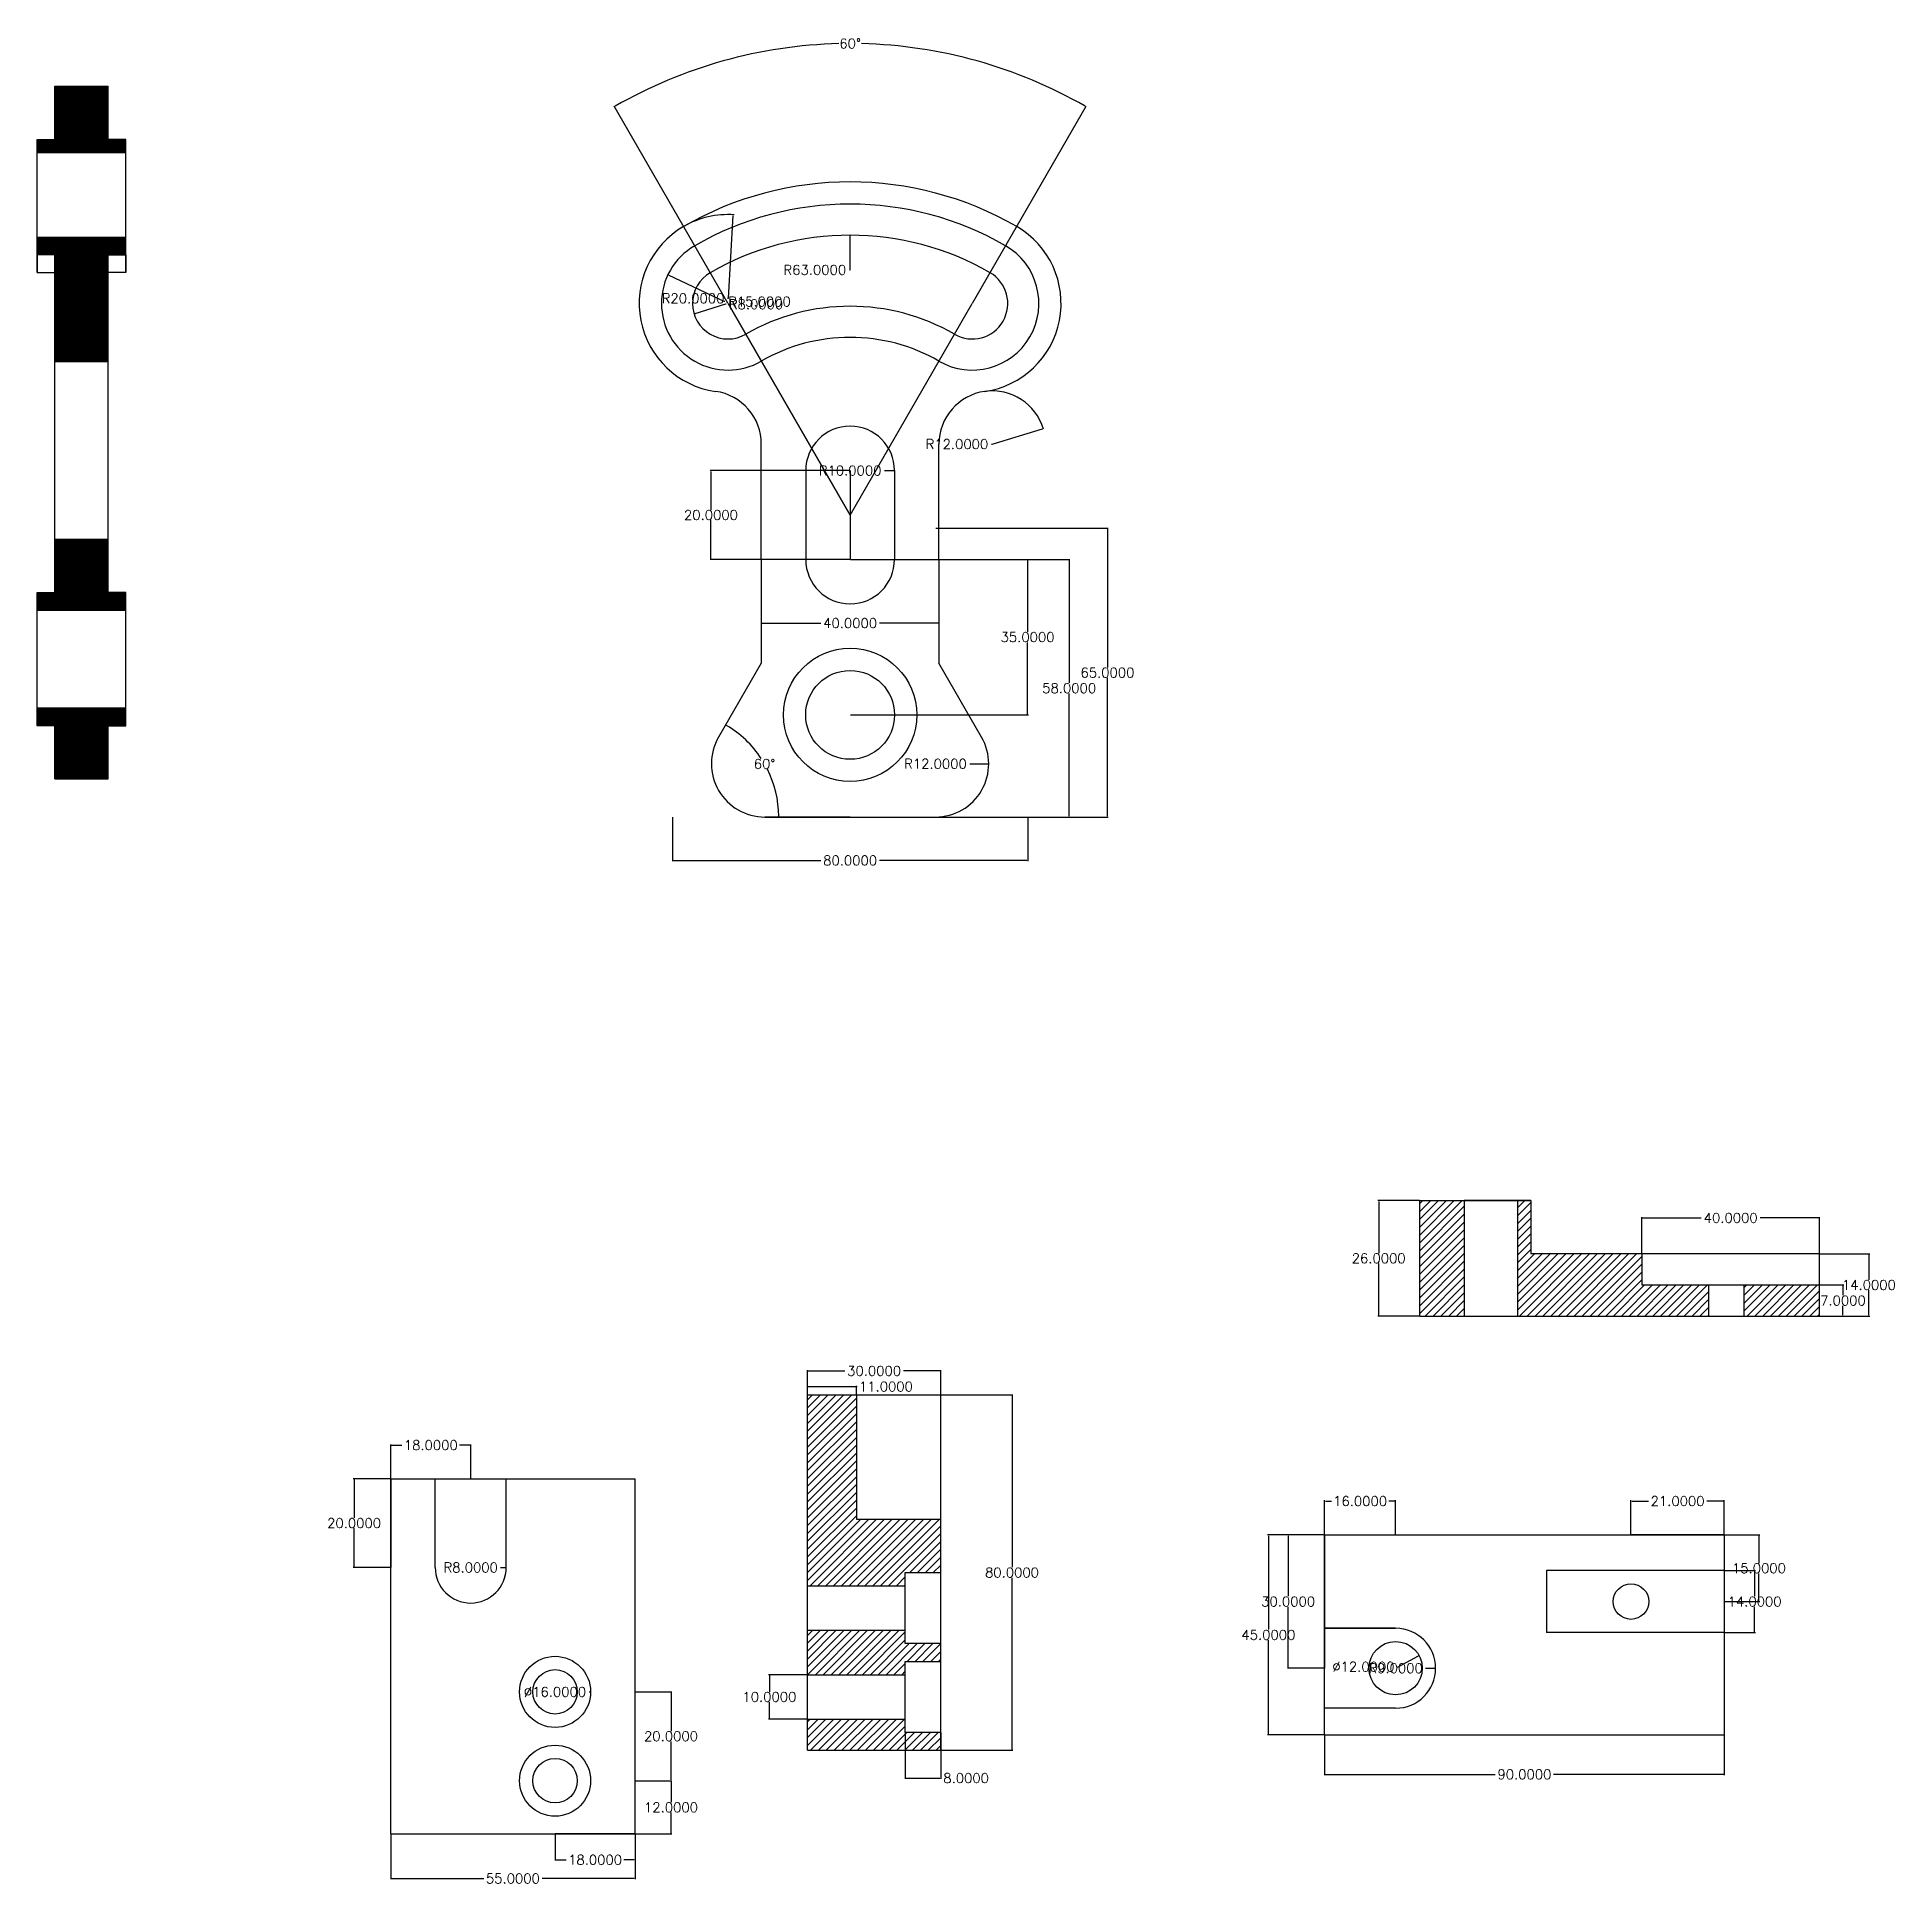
# Model space of a CAD drawing. Header units: inches. Extents: x -9 to 1915, y 3 to 640.
# Drawn here: x 467.1 to 885.4, y 223.8 to 639.8 of the extents above; entities that cross this region are included whole.
import ezdxf

# ---------------------------------------------------------------- set-up
doc = ezdxf.new("R2010")
doc.units = ezdxf.units.IN
doc.header["$MEASUREMENT"] = 0
doc.styles.get("Standard").update_dxf_attribs({"font": 'romant.shx'})
doc.dimstyles.get("Standard").update_dxf_attribs({"dimtxt": 2.18, "dimasz": 0.18, "dimexe": 0.18, "dimexo": 0.062, "dimgap": 0.09, "dimtad": 0, "dimtih": 1, "dimtoh": 1, "dimdec": 4, "dimzin": 0, "dimdsep": 46, "dimtxsty": 'Standard', "dimcen": 0.09, "dimadec": 0, "dimazin": 0, "dimtfac": 1, "dimtdec": 4, "dimtofl": 0, "dimtmove": 0, "dimatfit": 3, "dimfxl": 1, "dimtolj": 1, "dimtzin": 0, "dimlwd": 25, "dimarcsym": 0})

msp = doc.modelspace()

# ---------------------------------------------------------------- blocks, each defined once
blk = doc.blocks.new('*D1')
at = {"color": 0, "lineweight": -2, "transparency": 16777216}
for p, q in [((640.53, 334.14), (640.53, 339.65)), ((670.53, 334.14), (670.53, 339.65))]:
    blk.add_line(p, q, dxfattribs=at)
at = {"color": 0, "lineweight": 25, "transparency": 16777216}
for p, q in [((640.71, 339.47), (648.96, 339.47)), ((670.35, 339.47), (662.11, 339.47))]:
    blk.add_line(p, q, dxfattribs=at)
at = {"color": 0, "transparency": 16777216}
for points in [[(640.71, 339.5), (640.71, 339.44), (640.53, 339.47)], [(670.35, 339.5), (670.35, 339.44), (670.53, 339.47)]]:
    blk.add_solid(points, dxfattribs=at)
at = {"layer": 'Defpoints', "color": 0, "transparency": 16777216}
for p in [(670.53, 339.47), (640.53, 334.07), (670.53, 334.07)]:
    blk.add_point(p, dxfattribs=at)
at = {"color": 0, "transparency": 16777216, "insert": (655.53, 339.47), "char_height": 2.18, "attachment_point": 5}
blk.add_mtext('\\A1;30.0000', dxfattribs=at)
blk = doc.blocks.new('*D2')
at = {"color": 0, "lineweight": -2, "transparency": 16777216}
for p, q in [((640.53, 334.14), (640.53, 336.12)), ((651.53, 334.14), (651.53, 336.12))]:
    blk.add_line(p, q, dxfattribs=at)
at = {"color": 0, "lineweight": 25, "transparency": 16777216}
for p, q in [((640.71, 335.94), (651.35, 335.94)), ((651.53, 335.94), (651.71, 335.94))]:
    blk.add_line(p, q, dxfattribs=at)
at = {"color": 0, "transparency": 16777216}
for points in [[(640.71, 335.97), (640.71, 335.91), (640.53, 335.94)], [(651.35, 335.97), (651.35, 335.91), (651.53, 335.94)]]:
    blk.add_solid(points, dxfattribs=at)
at = {"layer": 'Defpoints', "color": 0, "transparency": 16777216}
for p in [(651.53, 335.94), (640.53, 334.07), (651.53, 334.07)]:
    blk.add_point(p, dxfattribs=at)
at = {"color": 0, "transparency": 16777216, "insert": (658.19, 335.94), "char_height": 2.18, "attachment_point": 5}
blk.add_mtext('\\A1;11.0000', dxfattribs=at)
blk = doc.blocks.new('*D3')
at = {"color": 0, "lineweight": -2, "transparency": 16777216}
for p, q in [((662.53, 258.01), (662.53, 247.61)), ((670.53, 258.01), (670.53, 247.61))]:
    blk.add_line(p, q, dxfattribs=at)
at = {"color": 0, "lineweight": 25, "transparency": 16777216}
for p, q in [((662.71, 247.79), (670.35, 247.79)), ((670.53, 247.79), (670.71, 247.79))]:
    blk.add_line(p, q, dxfattribs=at)
at = {"color": 0, "transparency": 16777216}
for points in [[(662.71, 247.82), (662.71, 247.76), (662.53, 247.79)], [(670.35, 247.82), (670.35, 247.76), (670.53, 247.79)]]:
    blk.add_solid(points, dxfattribs=at)
at = {"layer": 'Defpoints', "color": 0, "transparency": 16777216}
for p in [(662.53, 258.07), (670.53, 258.07), (670.53, 247.79)]:
    blk.add_point(p, dxfattribs=at)
at = {"color": 0, "transparency": 16777216, "insert": (676.25, 247.79), "char_height": 2.18, "attachment_point": 5}
blk.add_mtext('\\A1;8.0000', dxfattribs=at)
blk = doc.blocks.new('*D4')
at = {"color": 0, "lineweight": -2, "transparency": 16777216}
for p, q in [((640.47, 271.07), (631.76, 271.07)), ((640.47, 261.07), (631.76, 261.07))]:
    blk.add_line(p, q, dxfattribs=at)
at = {"color": 0, "lineweight": 25, "transparency": 16777216}
for p, q in [((631.94, 270.89), (631.94, 267.25)), ((631.94, 261.25), (631.94, 264.89))]:
    blk.add_line(p, q, dxfattribs=at)
at = {"color": 0, "transparency": 16777216}
for points in [[(631.91, 270.89), (631.97, 270.89), (631.94, 271.07)], [(631.91, 261.25), (631.97, 261.25), (631.94, 261.07)]]:
    blk.add_solid(points, dxfattribs=at)
at = {"layer": 'Defpoints', "color": 0, "transparency": 16777216}
for p in [(640.53, 271.07), (631.94, 261.07), (640.53, 261.07)]:
    blk.add_point(p, dxfattribs=at)
at = {"color": 0, "transparency": 16777216, "insert": (631.94, 266.07), "char_height": 2.18, "attachment_point": 5}
blk.add_mtext('\\A1;10.0000', dxfattribs=at)
blk = doc.blocks.new('*D5')
at = {"color": 0, "lineweight": -2, "transparency": 16777216}
for p, q in [((670.6, 334.07), (686.76, 334.07)), ((670.6, 254.07), (686.76, 254.07))]:
    blk.add_line(p, q, dxfattribs=at)
at = {"color": 0, "lineweight": 25, "transparency": 16777216}
for p, q in [((686.58, 333.89), (686.58, 295.25)), ((686.58, 254.25), (686.58, 292.89))]:
    blk.add_line(p, q, dxfattribs=at)
at = {"color": 0, "transparency": 16777216}
for points in [[(686.55, 333.89), (686.61, 333.89), (686.58, 334.07)], [(686.55, 254.25), (686.61, 254.25), (686.58, 254.07)]]:
    blk.add_solid(points, dxfattribs=at)
at = {"layer": 'Defpoints', "color": 0, "transparency": 16777216}
for p in [(670.53, 334.07), (670.53, 254.07), (686.58, 254.07)]:
    blk.add_point(p, dxfattribs=at)
at = {"color": 0, "transparency": 16777216, "insert": (686.58, 294.07), "char_height": 2.18, "attachment_point": 5}
blk.add_mtext('\\A1;80.0000', dxfattribs=at)
blk = doc.blocks.new('*D6')
at = {"color": 0, "lineweight": -2, "transparency": 16777216}
for p, q in [((546.69, 315.27), (546.69, 322.94)), ((564.69, 315.27), (564.69, 322.94))]:
    blk.add_line(p, q, dxfattribs=at)
at = {"color": 0, "lineweight": 25, "transparency": 16777216}
for p, q in [((546.87, 322.76), (549.21, 322.76)), ((564.51, 322.76), (562.16, 322.76))]:
    blk.add_line(p, q, dxfattribs=at)
at = {"color": 0, "transparency": 16777216}
for points in [[(546.87, 322.79), (546.87, 322.73), (546.69, 322.76)], [(564.51, 322.79), (564.51, 322.73), (564.69, 322.76)]]:
    blk.add_solid(points, dxfattribs=at)
at = {"layer": 'Defpoints', "color": 0, "transparency": 16777216}
for p in [(564.69, 322.76), (546.69, 315.21), (564.69, 315.21)]:
    blk.add_point(p, dxfattribs=at)
at = {"color": 0, "transparency": 16777216, "insert": (555.69, 322.76), "char_height": 2.18, "attachment_point": 5}
blk.add_mtext('\\A1;18.0000', dxfattribs=at)
blk = doc.blocks.new('*D7')
at = {"color": 0, "lineweight": -2, "transparency": 16777216}
for p, q in [((546.62, 315.21), (538.24, 315.21)), ((546.62, 295.21), (538.24, 295.21))]:
    blk.add_line(p, q, dxfattribs=at)
at = {"color": 0, "lineweight": 25, "transparency": 16777216}
for p, q in [((538.42, 315.03), (538.42, 306.39)), ((538.42, 295.39), (538.42, 304.03))]:
    blk.add_line(p, q, dxfattribs=at)
at = {"color": 0, "transparency": 16777216}
for points in [[(538.39, 315.03), (538.45, 315.03), (538.42, 315.21)], [(538.39, 295.39), (538.45, 295.39), (538.42, 295.21)]]:
    blk.add_solid(points, dxfattribs=at)
at = {"layer": 'Defpoints', "color": 0, "transparency": 16777216}
for p in [(538.42, 315.21), (546.69, 315.21), (546.69, 295.21)]:
    blk.add_point(p, dxfattribs=at)
at = {"color": 0, "transparency": 16777216, "insert": (538.42, 305.21), "char_height": 2.18, "attachment_point": 5}
blk.add_mtext('\\A1;20.0000', dxfattribs=at)
blk = doc.blocks.new('*D8')
at = {"color": 0, "lineweight": -2, "transparency": 16777216}
for p, q in [((546.69, 235.15), (546.69, 225.01)), ((601.69, 235.15), (601.69, 225.01))]:
    blk.add_line(p, q, dxfattribs=at)
at = {"color": 0, "lineweight": 25, "transparency": 16777216}
for p, q in [((546.87, 225.19), (567.61, 225.19)), ((601.51, 225.19), (580.76, 225.19))]:
    blk.add_line(p, q, dxfattribs=at)
at = {"color": 0, "transparency": 16777216}
for points in [[(546.87, 225.22), (546.87, 225.16), (546.69, 225.19)], [(601.51, 225.22), (601.51, 225.16), (601.69, 225.19)]]:
    blk.add_solid(points, dxfattribs=at)
at = {"layer": 'Defpoints', "color": 0, "transparency": 16777216}
for p in [(546.69, 235.21), (601.69, 235.21), (601.69, 225.19)]:
    blk.add_point(p, dxfattribs=at)
at = {"color": 0, "transparency": 16777216, "insert": (574.19, 225.19), "char_height": 2.18, "attachment_point": 5}
blk.add_mtext('\\A1;55.0000', dxfattribs=at)
blk = doc.blocks.new('*D9')
at = {"color": 0, "lineweight": -2, "transparency": 16777216}
for p, q in [((601.75, 247.21), (609.97, 247.21)), ((601.75, 235.21), (609.97, 235.21))]:
    blk.add_line(p, q, dxfattribs=at)
at = {"color": 0, "lineweight": 25, "transparency": 16777216}
for p, q in [((609.79, 247.03), (609.79, 242.39)), ((609.79, 235.39), (609.79, 240.03))]:
    blk.add_line(p, q, dxfattribs=at)
at = {"color": 0, "transparency": 16777216}
for points in [[(609.76, 247.03), (609.82, 247.03), (609.79, 247.21)], [(609.76, 235.39), (609.82, 235.39), (609.79, 235.21)]]:
    blk.add_solid(points, dxfattribs=at)
at = {"layer": 'Defpoints', "color": 0, "transparency": 16777216}
for p in [(601.69, 247.21), (609.79, 247.21), (601.69, 235.21)]:
    blk.add_point(p, dxfattribs=at)
at = {"color": 0, "transparency": 16777216, "insert": (609.79, 241.21), "char_height": 2.18, "attachment_point": 5}
blk.add_mtext('\\A1;12.0000', dxfattribs=at)
blk = doc.blocks.new('*D10')
at = {"color": 0, "lineweight": -2, "transparency": 16777216}
for p, q in [((601.75, 267.21), (609.97, 267.21)), ((601.75, 247.21), (609.97, 247.21))]:
    blk.add_line(p, q, dxfattribs=at)
at = {"color": 0, "lineweight": 25, "transparency": 16777216}
for p, q in [((609.79, 267.03), (609.79, 258.39)), ((609.79, 247.39), (609.79, 256.03))]:
    blk.add_line(p, q, dxfattribs=at)
at = {"color": 0, "transparency": 16777216}
for points in [[(609.76, 267.03), (609.82, 267.03), (609.79, 267.21)], [(609.76, 247.39), (609.82, 247.39), (609.79, 247.21)]]:
    blk.add_solid(points, dxfattribs=at)
at = {"layer": 'Defpoints', "color": 0, "transparency": 16777216}
for p in [(601.69, 267.21), (609.79, 267.21), (601.69, 247.21)]:
    blk.add_point(p, dxfattribs=at)
at = {"color": 0, "transparency": 16777216, "insert": (609.79, 257.21), "char_height": 2.18, "attachment_point": 5}
blk.add_mtext('\\A1;20.0000', dxfattribs=at)
blk = doc.blocks.new('*D11')
at = {"color": 0, "lineweight": -2, "transparency": 16777216}
for p, q in [((583.69, 235.15), (583.69, 229.22)), ((601.69, 235.15), (601.69, 229.22))]:
    blk.add_line(p, q, dxfattribs=at)
at = {"color": 0, "lineweight": 25, "transparency": 16777216}
for p, q in [((583.87, 229.4), (586.21, 229.4)), ((601.51, 229.4), (599.16, 229.4))]:
    blk.add_line(p, q, dxfattribs=at)
at = {"color": 0, "transparency": 16777216}
for points in [[(583.87, 229.43), (583.87, 229.37), (583.69, 229.4)], [(601.51, 229.43), (601.51, 229.37), (601.69, 229.4)]]:
    blk.add_solid(points, dxfattribs=at)
at = {"layer": 'Defpoints', "color": 0, "transparency": 16777216}
for p in [(583.69, 235.21), (601.69, 235.21), (583.69, 229.4)]:
    blk.add_point(p, dxfattribs=at)
at = {"color": 0, "transparency": 16777216, "insert": (592.69, 229.4), "char_height": 2.18, "attachment_point": 5}
blk.add_mtext('\\A1;18.0000', dxfattribs=at)
blk = doc.blocks.new('*D12')
at = {"color": 0, "lineweight": 25, "transparency": 16777216}
blk.add_line((591.33, 267.21), (591.51, 267.21), dxfattribs=at)
at = {"color": 0, "transparency": 16777216}
blk.add_solid([(591.51, 267.24), (591.51, 267.18), (591.69, 267.21)], dxfattribs=at)
at = {"layer": 'Defpoints', "color": 0, "transparency": 16777216}
for p in [(575.69, 267.21), (591.69, 267.21)]:
    blk.add_point(p, dxfattribs=at)
at = {"color": 0, "transparency": 16777216, "insert": (583.66, 267.21), "char_height": 2.18, "attachment_point": 5}
blk.add_mtext('\\A1;∅16.0000', dxfattribs=at)
blk = doc.blocks.new('*D13')
at = {"color": 0, "lineweight": 25, "transparency": 16777216}
blk.add_line((571.42, 295.21), (572.51, 295.21), dxfattribs=at)
at = {"color": 0, "lineweight": -2, "transparency": 16777216}
blk.add_arc((564.69, 295.21), 8, 0.444, 1.2892, dxfattribs=at)
at = {"color": 0, "transparency": 16777216}
blk.add_solid([(572.51, 295.24), (572.51, 295.18), (572.69, 295.21)], dxfattribs=at)
at = {"layer": 'Defpoints', "color": 0, "transparency": 16777216}
for p in [(564.69, 295.21), (572.69, 295.21)]:
    blk.add_point(p, dxfattribs=at)
at = {"color": 0, "transparency": 16777216, "insert": (564.69, 295.21), "char_height": 2.18, "attachment_point": 5}
blk.add_mtext('\\A1;R8.0000', dxfattribs=at)
blk = doc.blocks.new('*D14')
at = {"color": 0, "lineweight": -2, "transparency": 16777216}
for p, q in [((756.97, 302.6), (756.97, 310.35)), ((772.97, 302.6), (772.97, 310.35))]:
    blk.add_line(p, q, dxfattribs=at)
at = {"color": 0, "lineweight": 25, "transparency": 16777216}
for p, q in [((757.15, 310.17), (758.5, 310.17)), ((772.79, 310.17), (771.44, 310.17))]:
    blk.add_line(p, q, dxfattribs=at)
at = {"color": 0, "transparency": 16777216}
for points in [[(757.15, 310.2), (757.15, 310.14), (756.97, 310.17)], [(772.79, 310.2), (772.79, 310.14), (772.97, 310.17)]]:
    blk.add_solid(points, dxfattribs=at)
at = {"layer": 'Defpoints', "color": 0, "transparency": 16777216}
for p in [(772.97, 310.17), (756.97, 302.54), (772.97, 302.54)]:
    blk.add_point(p, dxfattribs=at)
at = {"color": 0, "transparency": 16777216, "insert": (764.97, 310.17), "char_height": 2.18, "attachment_point": 5}
blk.add_mtext('\\A1;16.0000', dxfattribs=at)
blk = doc.blocks.new('*D15')
at = {"color": 0, "lineweight": -2, "transparency": 16777216}
for p, q in [((756.91, 302.54), (748.59, 302.54)), ((756.91, 272.54), (748.59, 272.54))]:
    blk.add_line(p, q, dxfattribs=at)
at = {"color": 0, "lineweight": 25, "transparency": 16777216}
for p, q in [((748.77, 302.36), (748.77, 288.72)), ((748.77, 272.72), (748.77, 286.36))]:
    blk.add_line(p, q, dxfattribs=at)
at = {"color": 0, "transparency": 16777216}
for points in [[(748.74, 302.36), (748.8, 302.36), (748.77, 302.54)], [(748.74, 272.72), (748.8, 272.72), (748.77, 272.54)]]:
    blk.add_solid(points, dxfattribs=at)
at = {"layer": 'Defpoints', "color": 0, "transparency": 16777216}
for p in [(756.97, 302.54), (748.77, 272.54), (756.97, 272.54)]:
    blk.add_point(p, dxfattribs=at)
at = {"color": 0, "transparency": 16777216, "insert": (748.77, 287.54), "char_height": 2.18, "attachment_point": 5}
blk.add_mtext('\\A1;30.0000', dxfattribs=at)
blk = doc.blocks.new('*D16')
at = {"color": 0, "lineweight": -2, "transparency": 16777216}
for p, q in [((756.91, 302.54), (744.13, 302.54)), ((756.91, 257.54), (744.13, 257.54))]:
    blk.add_line(p, q, dxfattribs=at)
at = {"color": 0, "lineweight": 25, "transparency": 16777216}
for p, q in [((744.31, 302.36), (744.31, 281.22)), ((744.31, 257.72), (744.31, 278.86))]:
    blk.add_line(p, q, dxfattribs=at)
at = {"color": 0, "transparency": 16777216}
for points in [[(744.28, 302.36), (744.34, 302.36), (744.31, 302.54)], [(744.28, 257.72), (744.34, 257.72), (744.31, 257.54)]]:
    blk.add_solid(points, dxfattribs=at)
at = {"layer": 'Defpoints', "color": 0, "transparency": 16777216}
for p in [(756.97, 302.54), (744.31, 257.54), (756.97, 257.54)]:
    blk.add_point(p, dxfattribs=at)
at = {"color": 0, "transparency": 16777216, "insert": (744.31, 280.04), "char_height": 2.18, "attachment_point": 5}
blk.add_mtext('\\A1;45.0000', dxfattribs=at)
blk = doc.blocks.new('*D17')
at = {"color": 0, "lineweight": -2, "transparency": 16777216}
for p, q in [((756.97, 257.48), (756.97, 248.46)), ((846.97, 257.48), (846.97, 248.46))]:
    blk.add_line(p, q, dxfattribs=at)
at = {"color": 0, "lineweight": 25, "transparency": 16777216}
for p, q in [((757.15, 248.64), (795.39, 248.64)), ((846.79, 248.64), (808.55, 248.64))]:
    blk.add_line(p, q, dxfattribs=at)
at = {"color": 0, "transparency": 16777216}
for points in [[(757.15, 248.67), (757.15, 248.61), (756.97, 248.64)], [(846.79, 248.67), (846.79, 248.61), (846.97, 248.64)]]:
    blk.add_solid(points, dxfattribs=at)
at = {"layer": 'Defpoints', "color": 0, "transparency": 16777216}
for p in [(756.97, 257.54), (846.97, 257.54), (846.97, 248.64)]:
    blk.add_point(p, dxfattribs=at)
at = {"color": 0, "transparency": 16777216, "insert": (801.97, 248.64), "char_height": 2.18, "attachment_point": 5}
blk.add_mtext('\\A1;90.0000', dxfattribs=at)
blk = doc.blocks.new('*D18')
at = {"color": 0, "lineweight": -2, "transparency": 16777216}
for p, q in [((847.03, 302.54), (854.97, 302.54)), ((847.03, 287.54), (854.97, 287.54))]:
    blk.add_line(p, q, dxfattribs=at)
at = {"color": 0, "lineweight": 25, "transparency": 16777216}
for p, q in [((854.79, 302.36), (854.79, 296.22)), ((854.79, 287.72), (854.79, 293.86))]:
    blk.add_line(p, q, dxfattribs=at)
at = {"color": 0, "transparency": 16777216}
for points in [[(854.76, 302.36), (854.82, 302.36), (854.79, 302.54)], [(854.76, 287.72), (854.82, 287.72), (854.79, 287.54)]]:
    blk.add_solid(points, dxfattribs=at)
at = {"layer": 'Defpoints', "color": 0, "transparency": 16777216}
for p in [(846.97, 302.54), (846.97, 287.54), (854.79, 287.54)]:
    blk.add_point(p, dxfattribs=at)
at = {"color": 0, "transparency": 16777216, "insert": (854.79, 295.04), "char_height": 2.18, "attachment_point": 5}
blk.add_mtext('\\A1;15.0000', dxfattribs=at)
blk = doc.blocks.new('*D19')
at = {"color": 0, "lineweight": -2, "transparency": 16777216}
for p, q in [((847.03, 294.54), (853.99, 294.54)), ((847.03, 280.54), (853.99, 280.54))]:
    blk.add_line(p, q, dxfattribs=at)
at = {"color": 0, "lineweight": 25, "transparency": 16777216}
for p, q in [((853.81, 294.36), (853.81, 288.72)), ((853.81, 280.72), (853.81, 286.36))]:
    blk.add_line(p, q, dxfattribs=at)
at = {"color": 0, "transparency": 16777216}
for points in [[(853.78, 294.36), (853.84, 294.36), (853.81, 294.54)], [(853.78, 280.72), (853.84, 280.72), (853.81, 280.54)]]:
    blk.add_solid(points, dxfattribs=at)
at = {"layer": 'Defpoints', "color": 0, "transparency": 16777216}
for p in [(846.97, 294.54), (846.97, 280.54), (853.81, 280.54)]:
    blk.add_point(p, dxfattribs=at)
at = {"color": 0, "transparency": 16777216, "insert": (853.81, 287.54), "char_height": 2.18, "attachment_point": 5}
blk.add_mtext('\\A1;14.0000', dxfattribs=at)
blk = doc.blocks.new('*D20')
at = {"color": 0, "lineweight": -2, "transparency": 16777216}
for p, q in [((825.97, 302.6), (825.97, 310.35)), ((846.97, 302.6), (846.97, 310.35))]:
    blk.add_line(p, q, dxfattribs=at)
at = {"color": 0, "lineweight": 25, "transparency": 16777216}
for p, q in [((826.15, 310.17), (829.89, 310.17)), ((846.79, 310.17), (843.05, 310.17))]:
    blk.add_line(p, q, dxfattribs=at)
at = {"color": 0, "transparency": 16777216}
for points in [[(826.15, 310.2), (826.15, 310.14), (825.97, 310.17)], [(846.79, 310.2), (846.79, 310.14), (846.97, 310.17)]]:
    blk.add_solid(points, dxfattribs=at)
at = {"layer": 'Defpoints', "color": 0, "transparency": 16777216}
for p in [(825.97, 310.17), (825.97, 302.54), (846.97, 302.54)]:
    blk.add_point(p, dxfattribs=at)
at = {"color": 0, "transparency": 16777216, "insert": (836.47, 310.17), "char_height": 2.18, "attachment_point": 5}
blk.add_mtext('\\A1;21.0000', dxfattribs=at)
blk = doc.blocks.new('*D21')
at = {"color": 0, "lineweight": 25, "transparency": 16777216}
blk.add_line((779.7, 272.54), (781.79, 272.54), dxfattribs=at)
at = {"color": 0, "transparency": 16777216}
blk.add_solid([(781.79, 272.57), (781.79, 272.51), (781.97, 272.54)], dxfattribs=at)
at = {"layer": 'Defpoints', "color": 0, "transparency": 16777216}
for p in [(772.97, 272.54), (781.97, 272.54)]:
    blk.add_point(p, dxfattribs=at)
at = {"color": 0, "transparency": 16777216, "insert": (772.97, 272.54), "char_height": 2.18, "attachment_point": 5}
blk.add_mtext('\\A1;R9.0000', dxfattribs=at)
blk = doc.blocks.new('*D22')
at = {"color": 0, "lineweight": 25, "transparency": 16777216}
for p, q in [((773.39, 272.86), (773.57, 272.86)), ((773.57, 272.86), (778.09, 275.3))]:
    blk.add_line(p, q, dxfattribs=at)
at = {"color": 0, "transparency": 16777216}
blk.add_solid([(778.08, 275.32), (778.11, 275.27), (778.25, 275.38)], dxfattribs=at)
at = {"layer": 'Defpoints', "color": 0, "transparency": 16777216}
for p in [(778.25, 275.38), (767.69, 269.69)]:
    blk.add_point(p, dxfattribs=at)
at = {"color": 0, "transparency": 16777216, "insert": (765.72, 272.86), "char_height": 2.18, "attachment_point": 5}
blk.add_mtext('\\A1;∅12.0000', dxfattribs=at)
blk = doc.blocks.new('*D23')
at = {"color": 0, "lineweight": -2, "transparency": 16777216}
for p, q in [((778.36, 377.82), (768.97, 377.82)), ((778.36, 351.82), (768.97, 351.82))]:
    blk.add_line(p, q, dxfattribs=at)
at = {"color": 0, "lineweight": 25, "transparency": 16777216}
for p, q in [((769.15, 377.64), (769.15, 366)), ((769.15, 352), (769.15, 363.64))]:
    blk.add_line(p, q, dxfattribs=at)
at = {"color": 0, "transparency": 16777216}
for points in [[(769.12, 377.64), (769.18, 377.64), (769.15, 377.82)], [(769.12, 352), (769.18, 352), (769.15, 351.82)]]:
    blk.add_solid(points, dxfattribs=at)
at = {"layer": 'Defpoints', "color": 0, "transparency": 16777216}
for p in [(778.42, 377.82), (769.15, 351.82), (778.42, 351.82)]:
    blk.add_point(p, dxfattribs=at)
at = {"color": 0, "transparency": 16777216, "insert": (769.15, 364.82), "char_height": 2.18, "attachment_point": 5}
blk.add_mtext('\\A1;26.0000', dxfattribs=at)
blk = doc.blocks.new('*D24')
at = {"color": 0, "lineweight": -2, "transparency": 16777216}
for p, q in [((828.42, 365.88), (828.42, 374.1)), ((868.42, 365.88), (868.42, 374.1))]:
    blk.add_line(p, q, dxfattribs=at)
at = {"color": 0, "lineweight": 25, "transparency": 16777216}
for p, q in [((828.6, 373.92), (841.79, 373.92)), ((868.24, 373.92), (855.05, 373.92))]:
    blk.add_line(p, q, dxfattribs=at)
at = {"color": 0, "transparency": 16777216}
for points in [[(828.6, 373.95), (828.6, 373.89), (828.42, 373.92)], [(868.24, 373.95), (868.24, 373.89), (868.42, 373.92)]]:
    blk.add_solid(points, dxfattribs=at)
at = {"layer": 'Defpoints', "color": 0, "transparency": 16777216}
for p in [(868.42, 373.92), (828.42, 365.82), (868.42, 365.82)]:
    blk.add_point(p, dxfattribs=at)
at = {"color": 0, "transparency": 16777216, "insert": (848.42, 373.92), "char_height": 2.18, "attachment_point": 5}
blk.add_mtext('\\A1;40.0000', dxfattribs=at)
blk = doc.blocks.new('*D25')
at = {"color": 0, "lineweight": -2, "transparency": 16777216}
for p, q in [((868.48, 365.82), (879.73, 365.82)), ((868.48, 351.82), (879.73, 351.82))]:
    blk.add_line(p, q, dxfattribs=at)
at = {"color": 0, "lineweight": 25, "transparency": 16777216}
for p, q in [((879.55, 365.64), (879.55, 360)), ((879.55, 352), (879.55, 357.64))]:
    blk.add_line(p, q, dxfattribs=at)
at = {"color": 0, "transparency": 16777216}
for points in [[(879.52, 365.64), (879.58, 365.64), (879.55, 365.82)], [(879.52, 352), (879.58, 352), (879.55, 351.82)]]:
    blk.add_solid(points, dxfattribs=at)
at = {"layer": 'Defpoints', "color": 0, "transparency": 16777216}
for p in [(868.42, 365.82), (879.55, 365.82), (868.42, 351.82)]:
    blk.add_point(p, dxfattribs=at)
at = {"color": 0, "transparency": 16777216, "insert": (879.55, 358.82), "char_height": 2.18, "attachment_point": 5}
blk.add_mtext('\\A1;14.0000', dxfattribs=at)
blk = doc.blocks.new('*D26')
at = {"color": 0, "lineweight": -2, "transparency": 16777216}
for p, q in [((868.48, 358.82), (873.88, 358.82)), ((868.48, 351.82), (873.88, 351.82))]:
    blk.add_line(p, q, dxfattribs=at)
at = {"color": 0, "lineweight": 25, "transparency": 16777216}
for p, q in [((873.7, 358.64), (873.7, 356.5)), ((873.7, 352), (873.7, 354.14))]:
    blk.add_line(p, q, dxfattribs=at)
at = {"color": 0, "transparency": 16777216}
for points in [[(873.67, 358.64), (873.73, 358.64), (873.7, 358.82)], [(873.67, 352), (873.73, 352), (873.7, 351.82)]]:
    blk.add_solid(points, dxfattribs=at)
at = {"layer": 'Defpoints', "color": 0, "transparency": 16777216}
for p in [(868.42, 358.82), (873.7, 358.82), (868.42, 351.82)]:
    blk.add_point(p, dxfattribs=at)
at = {"color": 0, "transparency": 16777216, "insert": (873.7, 355.32), "char_height": 2.18, "attachment_point": 5}
blk.add_mtext('\\A1;7.0000', dxfattribs=at)
blk = doc.blocks.new('*D27')
at = {"color": 0, "lineweight": -2, "transparency": 16777216}
for p, q in [((610.13, 464.11), (610.13, 454.22)), ((690.13, 464.11), (690.13, 454.22))]:
    blk.add_line(p, q, dxfattribs=at)
at = {"color": 0, "lineweight": 25, "transparency": 16777216}
for p, q in [((610.31, 454.4), (643.55, 454.4)), ((689.95, 454.4), (656.71, 454.4))]:
    blk.add_line(p, q, dxfattribs=at)
at = {"color": 0, "transparency": 16777216}
for points in [[(610.31, 454.43), (610.31, 454.37), (610.13, 454.4)], [(689.95, 454.43), (689.95, 454.37), (690.13, 454.4)]]:
    blk.add_solid(points, dxfattribs=at)
at = {"layer": 'Defpoints', "color": 0, "transparency": 16777216}
for p in [(610.13, 464.18), (690.13, 464.18), (610.13, 454.4)]:
    blk.add_point(p, dxfattribs=at)
at = {"color": 0, "transparency": 16777216, "insert": (650.13, 454.4), "char_height": 2.18, "attachment_point": 5}
blk.add_mtext('\\A1;80.0000', dxfattribs=at)
blk = doc.blocks.new('*D28')
at = {"color": 0, "lineweight": -2, "transparency": 16777216}
for p, q in [((669.41, 529.18), (708.25, 529.18)), ((669.41, 464.18), (708.25, 464.18))]:
    blk.add_line(p, q, dxfattribs=at)
at = {"color": 0, "lineweight": 25, "transparency": 16777216}
for p, q in [((708.07, 529), (708.07, 497.86)), ((708.07, 464.36), (708.07, 495.5))]:
    blk.add_line(p, q, dxfattribs=at)
at = {"color": 0, "transparency": 16777216}
for points in [[(708.04, 529), (708.1, 529), (708.07, 529.18)], [(708.04, 464.36), (708.1, 464.36), (708.07, 464.18)]]:
    blk.add_solid(points, dxfattribs=at)
at = {"layer": 'Defpoints', "color": 0, "transparency": 16777216}
for p in [(669.35, 529.18), (708.07, 529.18), (669.35, 464.18)]:
    blk.add_point(p, dxfattribs=at)
at = {"color": 0, "transparency": 16777216, "insert": (708.07, 496.68), "char_height": 2.18, "attachment_point": 5}
blk.add_mtext('\\A1;65.0000', dxfattribs=at)
blk = doc.blocks.new('*D29')
at = {"color": 0, "lineweight": -2, "transparency": 16777216}
for p, q in [((669.41, 522.18), (699.64, 522.18)), ((669.41, 464.18), (699.64, 464.18))]:
    blk.add_line(p, q, dxfattribs=at)
at = {"color": 0, "lineweight": 25, "transparency": 16777216}
for p, q in [((699.46, 522), (699.46, 494.36)), ((699.46, 464.36), (699.46, 492))]:
    blk.add_line(p, q, dxfattribs=at)
at = {"color": 0, "transparency": 16777216}
for points in [[(699.43, 522), (699.49, 522), (699.46, 522.18)], [(699.43, 464.36), (699.49, 464.36), (699.46, 464.18)]]:
    blk.add_solid(points, dxfattribs=at)
at = {"layer": 'Defpoints', "color": 0, "transparency": 16777216}
for p in [(669.35, 522.18), (699.46, 522.18), (669.35, 464.18)]:
    blk.add_point(p, dxfattribs=at)
at = {"color": 0, "transparency": 16777216, "insert": (699.46, 493.18), "char_height": 2.18, "attachment_point": 5}
blk.add_mtext('\\A1;58.0000', dxfattribs=at)
blk = doc.blocks.new('*D30')
at = {"color": 0, "lineweight": -2, "transparency": 16777216}
for p, q in [((650.19, 522.18), (690.27, 522.18)), ((650.19, 487.18), (690.27, 487.18))]:
    blk.add_line(p, q, dxfattribs=at)
at = {"color": 0, "lineweight": 25, "transparency": 16777216}
for p, q in [((690.09, 522), (690.09, 505.86)), ((690.09, 487.36), (690.09, 503.5))]:
    blk.add_line(p, q, dxfattribs=at)
at = {"color": 0, "transparency": 16777216}
for points in [[(690.06, 522), (690.12, 522), (690.09, 522.18)], [(690.06, 487.36), (690.12, 487.36), (690.09, 487.18)]]:
    blk.add_solid(points, dxfattribs=at)
at = {"layer": 'Defpoints', "color": 0, "transparency": 16777216}
for p in [(650.13, 522.18), (690.09, 522.18), (650.13, 487.18)]:
    blk.add_point(p, dxfattribs=at)
at = {"color": 0, "transparency": 16777216, "insert": (690.09, 504.68), "char_height": 2.18, "attachment_point": 5}
blk.add_mtext('\\A1;35.0000', dxfattribs=at)
blk = doc.blocks.new('*D31')
at = {"color": 0, "lineweight": -2, "transparency": 16777216}
for p, q in [((630.13, 510.31), (630.13, 507.67)), ((670.13, 510.31), (670.13, 507.67))]:
    blk.add_line(p, q, dxfattribs=at)
at = {"color": 0, "lineweight": 25, "transparency": 16777216}
for p, q in [((630.31, 507.85), (643.5, 507.85)), ((669.95, 507.85), (656.76, 507.85))]:
    blk.add_line(p, q, dxfattribs=at)
at = {"color": 0, "transparency": 16777216}
for points in [[(630.31, 507.88), (630.31, 507.82), (630.13, 507.85)], [(669.95, 507.88), (669.95, 507.82), (670.13, 507.85)]]:
    blk.add_solid(points, dxfattribs=at)
at = {"layer": 'Defpoints', "color": 0, "transparency": 16777216}
for p in [(630.13, 510.38), (670.13, 510.38), (670.13, 507.85)]:
    blk.add_point(p, dxfattribs=at)
at = {"color": 0, "transparency": 16777216, "insert": (650.13, 507.85), "char_height": 2.18, "attachment_point": 5}
blk.add_mtext('\\A1;40.0000', dxfattribs=at)
blk = doc.blocks.new('*D32')
at = {"color": 0, "lineweight": -2, "transparency": 16777216}
for p, q in [((650.07, 542.18), (618.61, 542.18)), ((650.07, 522.18), (618.61, 522.18))]:
    blk.add_line(p, q, dxfattribs=at)
at = {"color": 0, "lineweight": 25, "transparency": 16777216}
for p, q in [((618.79, 542), (618.79, 533.36)), ((618.79, 522.36), (618.79, 531))]:
    blk.add_line(p, q, dxfattribs=at)
at = {"color": 0, "transparency": 16777216}
for points in [[(618.76, 542), (618.82, 542), (618.79, 542.18)], [(618.76, 522.36), (618.82, 522.36), (618.79, 522.18)]]:
    blk.add_solid(points, dxfattribs=at)
at = {"layer": 'Defpoints', "color": 0, "transparency": 16777216}
for p in [(618.79, 542.18), (650.13, 542.18), (650.13, 522.18)]:
    blk.add_point(p, dxfattribs=at)
at = {"color": 0, "transparency": 16777216, "insert": (618.79, 532.18), "char_height": 2.18, "attachment_point": 5}
blk.add_mtext('\\A1;20.0000', dxfattribs=at)
blk = doc.blocks.new('*D33')
at = {"color": 0, "lineweight": -2, "transparency": 16777216}
for p, q in [((622.6, 579.86), (596.96, 624.26)), ((677.66, 579.86), (703.3, 624.26))]:
    blk.add_line(p, q, dxfattribs=at)
at = {"color": 0, "lineweight": 25, "transparency": 16777216}
for start, end in [(91.3654, 119.9028), (60.0972, 88.6346)]:
    blk.add_arc((650.13, 532.18), 106.15, start, end, dxfattribs=at)
at = {"color": 0, "transparency": 16777216}
for points in [[(597.22, 624.17), (597.19, 624.22), (597.05, 624.11)], [(703.07, 624.22), (703.04, 624.17), (703.21, 624.11)]]:
    blk.add_solid(points, dxfattribs=at)
at = {"layer": 'Defpoints', "color": 0, "transparency": 16777216}
for p in [(668.56, 636.72), (622.63, 579.81), (677.63, 579.81), (650.13, 532.18), (650.13, 532.18)]:
    blk.add_point(p, dxfattribs=at)
at = {"color": 0, "transparency": 16777216, "insert": (650.13, 638.33), "char_height": 2.18, "attachment_point": 5}
blk.add_mtext('\\A1;60°', dxfattribs=at)
blk = doc.blocks.new('*D34')
at = {"color": 0, "lineweight": 25, "transparency": 16777216}
for start, end in [(33.3199, 59.569), (0.431, 26.7878)]:
    blk.add_arc((610.13, 464.18), 23.93, start, end, dxfattribs=at)
at = {"color": 0, "transparency": 16777216}
for points in [[(622.24, 484.78), (622.27, 484.83), (622.09, 484.9)], [(634.09, 464.36), (634.03, 464.36), (634.06, 464.18)]]:
    blk.add_solid(points, dxfattribs=at)
at = {"layer": 'Defpoints', "color": 0, "transparency": 16777216}
for p in [(630.13, 498.82), (620.52, 482.18), (632.62, 472.36), (630.91, 464.18), (650.13, 464.18)]:
    blk.add_point(p, dxfattribs=at)
at = {"color": 0, "transparency": 16777216, "insert": (630.85, 476.14), "char_height": 2.18, "attachment_point": 5}
blk.add_mtext('\\A1;60°', dxfattribs=at)
blk = doc.blocks.new('*D35')
at = {"color": 0, "lineweight": 25, "transparency": 16777216}
blk.add_line((677.12, 476.18), (681.17, 476.18), dxfattribs=at)
at = {"color": 0, "transparency": 16777216}
blk.add_solid([(681.17, 476.21), (681.17, 476.15), (681.35, 476.18)], dxfattribs=at)
at = {"layer": 'Defpoints', "color": 0, "transparency": 16777216}
for p in [(669.35, 476.18), (681.35, 476.18)]:
    blk.add_point(p, dxfattribs=at)
at = {"color": 0, "transparency": 16777216, "insert": (669.35, 476.18), "char_height": 2.18, "attachment_point": 5}
blk.add_mtext('\\A1;R12.0000', dxfattribs=at)
blk = doc.blocks.new('*D36')
at = {"color": 0, "lineweight": 25, "transparency": 16777216}
for p, q in [((681.95, 548.13), (682.13, 548.13)), ((682.13, 548.13), (693.43, 551.61))]:
    blk.add_line(p, q, dxfattribs=at)
at = {"color": 0, "lineweight": -2, "transparency": 16777216}
blk.add_arc((682.13, 548.13), 12, 16.2834, 97.788, dxfattribs=at)
at = {"color": 0, "transparency": 16777216}
blk.add_solid([(693.42, 551.64), (693.43, 551.58), (693.6, 551.66)], dxfattribs=at)
at = {"layer": 'Defpoints', "color": 0, "transparency": 16777216}
for p in [(682.13, 548.13), (693.6, 551.66)]:
    blk.add_point(p, dxfattribs=at)
at = {"color": 0, "transparency": 16777216, "insert": (674.18, 548.13), "char_height": 2.18, "attachment_point": 5}
blk.add_mtext('\\A1;R12.0000', dxfattribs=at)
blk = doc.blocks.new('*D37')
at = {"color": 0, "lineweight": 25, "transparency": 16777216}
for p, q in [((622.03, 579.62), (615.17, 577.47)), ((622.21, 579.62), (622.03, 579.62))]:
    blk.add_line(p, q, dxfattribs=at)
at = {"color": 0, "transparency": 16777216}
blk.add_solid([(615.16, 577.5), (615.18, 577.44), (615, 577.42)], dxfattribs=at)
at = {"layer": 'Defpoints', "color": 0, "transparency": 16777216}
for p in [(615, 577.42), (622.63, 579.81)]:
    blk.add_point(p, dxfattribs=at)
at = {"color": 0, "transparency": 16777216, "insert": (628.94, 579.62), "char_height": 2.18, "attachment_point": 5}
blk.add_mtext('\\A1;R8.0000', dxfattribs=at)
blk = doc.blocks.new('*D38')
at = {"color": 0, "lineweight": 25, "transparency": 16777216}
for p, q in [((621.75, 580.23), (609.26, 586.2)), ((621.93, 580.23), (621.75, 580.23))]:
    blk.add_line(p, q, dxfattribs=at)
at = {"color": 0, "transparency": 16777216}
blk.add_solid([(609.27, 586.22), (609.25, 586.17), (609.1, 586.28)], dxfattribs=at)
at = {"layer": 'Defpoints', "color": 0, "transparency": 16777216}
for p in [(609.1, 586.28), (622.63, 579.81)]:
    blk.add_point(p, dxfattribs=at)
at = {"color": 0, "transparency": 16777216, "insert": (629.7, 580.23), "char_height": 2.18, "attachment_point": 5}
blk.add_mtext('\\A1;R15.0000', dxfattribs=at)
blk = doc.blocks.new('*D39')
at = {"color": 0, "lineweight": 25, "transparency": 16777216}
for p, q in [((622.7, 580.96), (623.81, 599.59)), ((622.52, 580.96), (622.7, 580.96))]:
    blk.add_line(p, q, dxfattribs=at)
at = {"color": 0, "lineweight": -2, "transparency": 16777216}
blk.add_arc((622.63, 579.81), 20, 86.0863, 119.8224, dxfattribs=at)
at = {"color": 0, "transparency": 16777216}
blk.add_solid([(623.78, 599.59), (623.83, 599.59), (623.82, 599.77)], dxfattribs=at)
at = {"layer": 'Defpoints', "color": 0, "transparency": 16777216}
for p in [(623.82, 599.77), (622.63, 579.81)]:
    blk.add_point(p, dxfattribs=at)
at = {"color": 0, "transparency": 16777216, "insert": (614.75, 580.96), "char_height": 2.18, "attachment_point": 5}
blk.add_mtext('\\A1;R20.0000', dxfattribs=at)
blk = doc.blocks.new('*D40')
at = {"color": 0, "lineweight": 25, "transparency": 16777216}
for p, q in [((650.13, 587.35), (650.13, 595)), ((649.95, 587.35), (650.13, 587.35))]:
    blk.add_line(p, q, dxfattribs=at)
at = {"color": 0, "transparency": 16777216}
blk.add_solid([(650.1, 595), (650.16, 595), (650.13, 595.18)], dxfattribs=at)
at = {"layer": 'Defpoints', "color": 0, "transparency": 16777216}
for p in [(650.13, 595.18), (650.13, 532.18)]:
    blk.add_point(p, dxfattribs=at)
at = {"color": 0, "transparency": 16777216, "insert": (642.18, 587.35), "char_height": 2.18, "attachment_point": 5}
blk.add_mtext('\\A1;R63.0000', dxfattribs=at)
blk = doc.blocks.new('*D41')
at = {"color": 0, "lineweight": 25, "transparency": 16777216}
blk.add_line((657.9, 542.18), (659.95, 542.18), dxfattribs=at)
at = {"color": 0, "transparency": 16777216}
blk.add_solid([(659.95, 542.21), (659.95, 542.15), (660.13, 542.18)], dxfattribs=at)
at = {"layer": 'Defpoints', "color": 0, "transparency": 16777216}
for p in [(650.13, 542.18), (660.13, 542.18)]:
    blk.add_point(p, dxfattribs=at)
at = {"color": 0, "transparency": 16777216, "insert": (650.13, 542.18), "char_height": 2.18, "attachment_point": 5}
blk.add_mtext('\\A1;R10.0000', dxfattribs=at)

# ---------------------------------------------------------------- dimensions: what is measured, and where the dimension line sits
for base, line1, line2, picture, middle in [((668.56384, 636.71833), ((622.63025, 579.80761), (650.13025, 532.17622)), ((650.13025, 532.17622), (677.63025, 579.80761)), '*D33', (650.13025, 638.33106)), ((632.61619, 472.36043), ((630.91486, 464.17622), (650.13025, 464.17622)), ((630.13025, 498.81723), (620.52255, 482.17622)), '*D34', (630.8534, 476.14073))]:
    dim = msp.add_angular_dim_2l(base=base, line1=line1, line2=line2, dimstyle='Standard')
    dim.commit()
    dim.dimension.update_dxf_attribs({"geometry": picture, "text_midpoint": middle})
for center, mpoint, picture, middle in [((622.63025, 579.80761), (623.81569, 599.77245), '*D39', (614.74701, 580.96399)), ((650.13025, 532.17622), (650.13025, 595.17622), '*D40', (642.17834, 587.35135)), ((622.63025, 579.80761), (609.09626, 586.27532), '*D38', (629.70088, 580.22876)), ((622.63025, 579.80761), (614.99506, 577.41932), '*D37', (628.94143, 579.61911)), ((682.13025, 548.1256), (693.59712, 551.66266), '*D36', (674.17834, 548.1256)), ((650.13025, 542.17622), (660.13025, 542.17622), '*D41', (650.13025, 542.17622)), ((669.34564, 476.17622), (681.34564, 476.17622), '*D35', (669.34564, 476.17622)), ((564.68502, 295.20918), (572.68502, 295.20918), '*D13', (564.68502, 295.20918)), ((772.96992, 272.53788), (781.96992, 272.53788), '*D21', (772.96992, 272.53788))]:
    dim = msp.add_radius_dim(center=center, mpoint=mpoint, dimstyle='Standard')
    dim.commit()
    dim.dimension.update_dxf_attribs({"geometry": picture, "text_midpoint": middle, "dimtype": 164})
for base, p1, p2, picture, middle in [((618.792, 542.17622), (650.13025, 522.17622), (650.13025, 542.17622), '*D32', (618.792, 532.17622)), ((708.07185, 529.17622), (669.34564, 464.17622), (669.34564, 529.17622), '*D28', (708.07185, 496.67622)), ((690.09439, 522.17622), (650.13025, 487.17622), (650.13025, 522.17622), '*D30', (690.09439, 504.67622)), ((699.46292, 522.17622), (669.34564, 464.17622), (669.34564, 522.17622), '*D29', (699.46292, 493.17622)), ((769.15356, 351.82042), (778.41822, 377.82042), (778.41822, 351.82042), '*D23', (769.15356, 364.82042)), ((879.55036, 365.82042), (868.41822, 351.82042), (868.41822, 365.82042), '*D25', (879.55036, 358.82042)), ((873.70054, 358.82042), (868.41822, 351.82042), (868.41822, 358.82042), '*D26', (873.70054, 355.32042)), ((686.57652, 254.07317), (670.5349, 334.07317), (670.5349, 254.07317), '*D5', (686.57652, 294.07317)), ((538.42442, 315.20918), (546.68502, 295.20918), (546.68502, 315.20918), '*D7', (538.42442, 305.20918)), ((744.31377, 257.53788), (756.96992, 302.53788), (756.96992, 257.53788), '*D16', (744.31377, 280.03788)), ((748.77167, 272.53788), (756.96992, 302.53788), (756.96992, 272.53788), '*D15', (748.77167, 287.53788)), ((854.7862, 287.53788), (846.96992, 302.53788), (846.96992, 287.53788), '*D18', (854.7862, 295.03788)), ((853.81104, 280.53788), (846.96992, 294.53788), (846.96992, 280.53788), '*D19', (853.81104, 287.53788)), ((631.93694, 261.07317), (640.5349, 271.07317), (640.5349, 261.07317), '*D4', (631.93694, 266.07317)), ((609.78501, 267.20918), (601.68502, 247.20918), (601.68502, 267.20918), '*D10', (609.78501, 257.20918)), ((609.78501, 247.20918), (601.68502, 235.20918), (601.68502, 247.20918), '*D9', (609.78501, 241.20918))]:
    dim = msp.add_linear_dim(base=base, p1=p1, p2=p2, angle=90, dimstyle='Standard')
    dim.commit()
    dim.dimension.update_dxf_attribs({"geometry": picture, "text_midpoint": middle})
for base, p1, p2, picture, middle in [((670.13025, 507.84667), (630.13025, 510.37694), (670.13025, 510.37694), '*D31', (650.13025, 507.84667)), ((610.13025, 454.39527), (690.13025, 464.17622), (610.13025, 464.17622), '*D27', (650.13025, 454.39527)), ((868.41822, 373.92263), (828.41822, 365.82042), (868.41822, 365.82042), '*D24', (848.41822, 373.92263)), ((670.5349, 339.47081), (640.5349, 334.07317), (670.5349, 334.07317), '*D1', (655.5349, 339.47081)), ((651.5349, 335.93937), (640.5349, 334.07317), (651.5349, 334.07317), '*D2', (658.18919, 335.93937)), ((564.68502, 322.76441), (546.68502, 315.20918), (564.68502, 315.20918), '*D6', (555.68502, 322.76441)), ((772.96992, 310.17304), (756.96992, 302.53788), (772.96992, 302.53788), '*D14', (764.96992, 310.17304)), ((825.96992, 310.17304), (846.96992, 302.53788), (825.96992, 302.53788), '*D20', (836.46992, 310.17304)), ((670.5349, 247.78936), (662.5349, 258.07317), (670.5349, 258.07317), '*D3', (676.2549, 247.78936)), ((846.96992, 248.64127), (756.96992, 257.53788), (846.96992, 257.53788), '*D17', (801.96992, 248.64127)), ((601.68502, 225.19225), (546.68502, 235.20918), (601.68502, 235.20918), '*D8', (574.18502, 225.19225)), ((583.68502, 229.4028), (601.68502, 235.20918), (583.68502, 235.20918), '*D11', (592.68502, 229.4028))]:
    dim = msp.add_linear_dim(base=base, p1=p1, p2=p2, dimstyle='Standard')
    dim.commit()
    dim.dimension.update_dxf_attribs({"geometry": picture, "text_midpoint": middle})
for p1, p2, picture, middle in [((767.6869, 269.69363), (778.25293, 275.38213), '*D22', (765.72268, 272.86137)), ((575.68502, 267.20918), (591.68502, 267.20918), '*D12', (583.65693, 267.20918))]:
    dim = msp.add_diameter_dim_2p(p1=p1, p2=p2, dimstyle='Standard')
    dim.commit()
    dim.dimension.update_dxf_attribs({"geometry": picture, "text_midpoint": middle, "dimtype": 163})

# ---------------------------------------------------------------- hatches: boundary and pattern name
h = msp.add_hatch()
h.set_pattern_fill('ANSI31', color=256)
h.paths.add_polyline_path([(483.05124, 628.74288), (471.05124, 628.74288), (471.05124, 616.74288), (467.05124, 616.74288), (467.05124, 613.74288), (487.05124, 613.74288), (487.05124, 616.74288), (483.05124, 616.74288)])
h = msp.add_hatch()
h.set_pattern_fill('ANSI31', color=256, scale=10)
h.set_pattern_definition([(45, (477.77, 571.2818), (-0.883883, 0.883883), [])])
h.paths.add_polyline_path([(483.05124, 590.74288), (487.05124, 590.74288), (487.05124, 594.74288), (467.05124, 594.74288), (467.05124, 590.74288), (471.05124, 590.74288), (471.05124, 566.74288), (483.05124, 566.74288)])
h.paths.add_polyline_path([(483.05124, 526.74288), (471.05124, 526.74288), (471.05124, 514.74288), (467.05124, 514.74288), (467.05124, 510.74288), (487.05124, 510.74288), (487.05124, 514.74288), (483.05124, 514.74288)])
h.paths.add_polyline_path([(483.05124, 628.74288), (471.05124, 628.74288), (471.05124, 616.74288), (467.05124, 616.74288), (467.05124, 613.74288), (487.05124, 613.74288), (487.05124, 616.74288), (483.05124, 616.74288)])
h.paths.add_polyline_path([(483.05124, 484.74288), (487.05124, 484.74288), (487.05124, 488.74288), (467.05124, 488.74288), (467.05124, 484.74288), (471.05124, 484.74288), (471.05124, 472.74288), (483.05124, 472.74288)])
h = msp.add_hatch()
h.set_pattern_fill('ANSI31', color=256)
h.paths.add_polyline_path([(483.05124, 590.74288), (487.05124, 590.74288), (487.05124, 594.74288), (467.05124, 594.74288), (467.05124, 590.74288), (471.05124, 590.74288), (471.05124, 566.74288), (483.05124, 566.74288)])
h.paths.add_polyline_path([(483.05124, 526.74288), (471.05124, 526.74288), (471.05124, 514.74288), (467.05124, 514.74288), (467.05124, 510.74288), (487.05124, 510.74288), (487.05124, 514.74288), (483.05124, 514.74288)])
h.paths.add_polyline_path([(483.05124, 484.74288), (487.05124, 484.74288), (487.05124, 488.74288), (467.05124, 488.74288), (467.05124, 484.74288), (471.05124, 484.74288), (471.05124, 472.74288), (483.05124, 472.74288)])
h = msp.add_hatch()
h.set_pattern_fill('ANSI31', color=256, scale=10)
h.paths.add_polyline_path([(828.41822, 365.82042), (803.41822, 365.82042), (803.41822, 377.82042), (800.41822, 377.82042), (800.41822, 351.82042), (843.41822, 351.82042), (843.41822, 358.82042), (828.41822, 358.82042)])
h.paths.add_polyline_path([(483.05124, 526.74288), (471.05124, 526.74288), (471.05124, 514.74288), (467.05124, 514.74288), (467.05124, 510.74288), (487.05124, 510.74288), (487.05124, 514.74288), (483.05124, 514.74288)])
h = msp.add_hatch()
h.set_pattern_fill('ANSI31', color=256, scale=10)
h.paths.add_polyline_path([(788.41822, 377.82042), (778.41822, 377.82042), (778.41822, 351.82042), (788.41822, 351.82042)])
h.paths.add_polyline_path([(828.41822, 365.82042), (803.41822, 365.82042), (803.41822, 377.82042), (800.41822, 377.82042), (800.41822, 351.82042), (843.41822, 351.82042), (843.41822, 358.82042), (828.41822, 358.82042)])
h.paths.add_polyline_path([(868.41822, 358.82042), (851.41822, 358.82042), (851.41822, 351.82042), (868.41822, 351.82042)])
h = msp.add_hatch()
h.set_pattern_fill('ANSI31', color=256, scale=10)
h.paths.add_polyline_path([(651.5349, 334.07317), (640.5349, 334.07317), (640.5349, 291.07317), (662.5349, 291.07317), (662.5349, 294.07317), (670.5349, 294.07317), (670.5349, 306.07317), (651.5349, 306.07317)])
h.paths.add_polyline_path([(670.5349, 278.07317), (662.5349, 278.07317), (662.5349, 281.07317), (640.5349, 281.07317), (640.5349, 271.07317), (662.5349, 271.07317), (662.5349, 274.07317), (670.5349, 274.07317)])
h.paths.add_polyline_path([(670.5349, 258.07317), (662.5349, 258.07317), (662.5349, 261.07317), (640.5349, 261.07317), (640.5349, 254.07317), (670.5349, 254.07317)])

# ---------------------------------------------------------------- linework, layer by layer
for p, q in [((471.05124, 616.74288), (471.05124, 628.74288)), ((471.05124, 628.74288), (483.05124, 628.74288)), ((483.05124, 616.74288), (483.05124, 628.74288)), ((467.05124, 586.74288), (467.05124, 616.74288)), ((467.05124, 616.74288), (471.05124, 616.74288)), ((487.05124, 616.74288), (483.05124, 616.74288)), ((487.05124, 586.74288), (487.05124, 616.74288)), ((467.05124, 609.74288), (467.05124, 613.74288)), ((487.05124, 613.74288), (467.05124, 613.74288)), ((487.05124, 609.74288), (487.05124, 613.74288)), ((467.05124, 594.74288), (467.05124, 609.74288)), ((487.05124, 590.74288), (487.05124, 609.74288)), ((467.05124, 590.74288), (467.05124, 605.74288)), ((467.05124, 590.74288), (467.05124, 594.74288)), ((467.05124, 594.74288), (487.05124, 594.74288)), ((471.05124, 590.74288), (467.05124, 590.74288)), ((467.05124, 590.74288), (467.05124, 586.74288)), ((471.05124, 566.74288), (471.05124, 590.74288)), ((483.05124, 566.74288), (483.05124, 590.74288)), ((483.05124, 590.74288), (487.05124, 590.74288)), ((487.05124, 590.74288), (487.05124, 586.74288)), ((467.05124, 586.74288), (471.05124, 586.74288)), ((487.05124, 586.74288), (483.05124, 586.74288)), ((650.13025, 532.17622), (622.63025, 579.80761)), ((622.63025, 579.80761), (650.13025, 532.17622)), ((650.13025, 532.17622), (677.63025, 579.80761)), ((471.05124, 526.74288), (471.05124, 566.74288)), ((471.05124, 566.74288), (483.05124, 566.74288)), ((483.05124, 526.74288), (483.05124, 566.74288)), ((630.13025, 542.17622), (630.13025, 548.1256)), ((670.13025, 542.17622), (670.13025, 548.1256)), ((630.13025, 522.17622), (630.13025, 542.17622)), ((640.13025, 542.17622), (640.13025, 522.17622)), ((650.13025, 542.17622), (650.13025, 522.17622)), ((660.13025, 542.17622), (660.13025, 522.17622)), ((670.13025, 522.17622), (670.13025, 542.17622)), ((650.13025, 532.17622), (650.13025, 532.17622)), ((471.05124, 514.74288), (471.05124, 526.74288)), ((471.05124, 526.74288), (483.05124, 526.74288)), ((483.05124, 514.74288), (483.05124, 526.74288)), ((630.13025, 522.17622), (630.13025, 498.81723)), ((670.13025, 522.17622), (670.13025, 498.81723)), ((467.05124, 484.74288), (467.05124, 514.74288)), ((467.05124, 514.74288), (471.05124, 514.74288)), ((467.05124, 514.74288), (467.05124, 510.74288)), ((487.05124, 514.74288), (483.05124, 514.74288)), ((487.05124, 484.74288), (487.05124, 514.74288)), ((467.05124, 510.74288), (487.05124, 510.74288)), ((630.13025, 498.81723), (620.52255, 482.17622)), ((679.73794, 482.17622), (670.13025, 498.81723)), ((467.05124, 484.74288), (467.05124, 488.74288)), ((467.05124, 488.74288), (467.05124, 488.74288)), ((467.05124, 488.74288), (487.05124, 488.74288)), ((471.05124, 484.74288), (467.05124, 484.74288)), ((471.05124, 472.74288), (471.05124, 484.74288)), ((483.05124, 472.74288), (483.05124, 484.74288)), ((483.05124, 484.74288), (487.05124, 484.74288)), ((471.05124, 472.74288), (483.05124, 472.74288)), ((630.91486, 464.17622), (669.34564, 464.17622)), ((650.13025, 464.17622), (630.91486, 464.17622)), ((630.91486, 464.17622), (650.13025, 464.17622)), ((650.13025, 464.17622), (669.34564, 464.17622)), ((690.13025, 464.17622), (690.13025, 464.17622)), ((778.41822, 351.82042), (778.41822, 377.82042)), ((778.41822, 377.82042), (803.41822, 377.82042)), ((800.41822, 377.82042), (788.41822, 377.82042)), ((788.41822, 377.82042), (788.41822, 377.82042)), ((788.41822, 377.82042), (788.41822, 351.82042)), ((803.41822, 377.82042), (800.41822, 377.82042)), ((800.41822, 377.82042), (800.41822, 351.82042)), ((803.41822, 377.82042), (803.41822, 365.82042)), ((868.41822, 365.82042), (803.41822, 365.82042)), ((868.41822, 365.82042), (828.41822, 365.82042)), ((828.41822, 365.82042), (828.41822, 358.82042)), ((868.41822, 365.82042), (847.41822, 365.82042)), ((868.41822, 351.82042), (868.41822, 365.82042)), ((868.41822, 365.82042), (868.41822, 365.82042)), ((828.41822, 358.82042), (868.41822, 358.82042)), ((843.41822, 358.82042), (843.41822, 351.82042)), ((851.41822, 358.82042), (851.41822, 351.82042)), ((778.41822, 351.82042), (868.41822, 351.82042)), ((640.5349, 254.07317), (640.5349, 334.07317)), ((640.5349, 334.07317), (670.5349, 334.07317)), ((640.5349, 334.07317), (651.5349, 334.07317)), ((651.5349, 334.07317), (651.5349, 334.07317)), ((651.5349, 334.07317), (651.5349, 306.07317)), ((670.5349, 254.07317), (670.5349, 334.07317)), ((546.68502, 235.20918), (546.68502, 315.20918)), ((546.68502, 315.20918), (601.68502, 315.20918)), ((546.68502, 315.20918), (564.68502, 315.20918)), ((546.68502, 315.20918), (546.68502, 295.20918)), ((546.68502, 295.20918), (546.68502, 315.20918)), ((546.68502, 315.20918), (546.68502, 295.20918)), ((556.68502, 295.20918), (556.68502, 315.20918)), ((564.68502, 315.20918), (564.68502, 315.20918)), ((564.68502, 315.20918), (564.68502, 315.20918)), ((572.68502, 295.20918), (572.68502, 315.20918)), ((601.68502, 235.20918), (601.68502, 315.20918)), ((651.5349, 306.07317), (670.5349, 306.07317)), ((756.96992, 257.53788), (756.96992, 302.53788)), ((756.96992, 302.53788), (846.96992, 302.53788)), ((756.96992, 302.53788), (756.96992, 272.53788)), ((756.96992, 302.53788), (756.96992, 272.53788)), ((846.96992, 302.53788), (825.96992, 302.53788)), ((846.96992, 302.53788), (846.96992, 257.53788)), ((846.96992, 302.53788), (846.96992, 287.53788)), ((662.5349, 278.07317), (662.5349, 294.07317)), ((662.5349, 294.07317), (662.5349, 294.07317)), ((662.5349, 294.07317), (670.5349, 294.07317)), ((846.96992, 294.53788), (806.96992, 294.53788)), ((806.96992, 294.53788), (806.96992, 280.53788)), ((640.5349, 281.07317), (640.5349, 291.07317)), ((640.5349, 291.07317), (662.5349, 291.07317)), ((640.5349, 271.07317), (640.5349, 281.07317)), ((640.5349, 281.07317), (640.5349, 281.07317)), ((640.5349, 281.07317), (662.5349, 281.07317)), ((772.96992, 281.53788), (756.96992, 281.53788)), ((756.96992, 281.53788), (772.96992, 281.53788)), ((846.96992, 280.53788), (806.96992, 280.53788)), ((670.5349, 278.07317), (662.5349, 278.07317)), ((662.5349, 278.07317), (662.5349, 278.07317)), ((670.5349, 274.07317), (670.5349, 278.07317)), ((670.5349, 278.07317), (670.5349, 278.07317)), ((662.5349, 258.07317), (662.5349, 274.07317)), ((662.5349, 274.07317), (662.5349, 274.07317)), ((662.5349, 274.07317), (670.5349, 274.07317)), ((670.5349, 274.07317), (670.5349, 274.07317)), ((756.96992, 272.53788), (756.96992, 272.53788)), ((640.5349, 261.07317), (640.5349, 271.07317)), ((640.5349, 271.07317), (640.5349, 271.07317)), ((640.5349, 271.07317), (662.5349, 271.07317)), ((601.68502, 235.20918), (601.68502, 267.20918)), ((601.68502, 267.20918), (601.68502, 267.20918)), ((601.68502, 235.20918), (601.68502, 267.20918)), ((601.68502, 267.20918), (601.68502, 267.20918)), ((640.5349, 261.07317), (640.5349, 266.07317)), ((640.5349, 266.07317), (640.5349, 266.07317)), ((640.5349, 254.07317), (640.5349, 261.07317)), ((640.5349, 261.07317), (662.5349, 261.07317)), ((772.96992, 263.53788), (756.96992, 263.53788)), ((670.5349, 258.07317), (662.5349, 258.07317)), ((662.5349, 258.07317), (662.5349, 258.07317)), ((670.5349, 254.07317), (670.5349, 258.07317)), ((756.96992, 257.53788), (846.96992, 257.53788)), ((640.5349, 254.07317), (670.5349, 254.07317)), ((546.68502, 235.20918), (601.68502, 235.20918)), ((601.68502, 235.20918), (583.68502, 235.20918)), ((583.68502, 235.20918), (583.68502, 235.20918)), ((601.68502, 235.20918), (583.68502, 235.20918))]:
    msp.add_line(p, q)
for centre, radius in [((650.13025, 487.17622), 15), ((650.13025, 487.17622), 10), ((825.96992, 287.53788), 4), ((772.96992, 272.53788), 6), ((583.68502, 267.20918), 8), ((583.68502, 267.20918), 5), ((583.68502, 247.20918), 8), ((583.68502, 247.20918), 5)]:
    msp.add_circle(centre, radius)
for centre, radius, start, end in [((650.13025, 532.17622), 75, 60, 120), ((650.13025, 532.17622), 70, 60, 120), ((622.63025, 579.80761), 20, 120, 261.9159861), ((650.13025, 532.17622), 63, 60, 120), ((677.63025, 579.80761), 20, 278.0840139, 60), ((622.63025, 579.80761), 15, 120, 300), ((677.63025, 579.80761), 15, 240, 60), ((622.63025, 579.80761), 8, 120, 300), ((677.63025, 579.80761), 8, 240, 60), ((650.13025, 532.17622), 47, 60, 120), ((650.13025, 532.17622), 40, 60, 120), ((618.13025, 548.1256), 12, 0, 81.9159861), ((682.13025, 548.1256), 12, 98.0840139, 180), ((650.13025, 542.17622), 10, 0, 180), ((650.13025, 522.17622), 10, 180, 0), ((630.91486, 476.17622), 12, 150, 270), ((669.34564, 476.17622), 12, 270, 30), ((564.68502, 295.20918), 8, 180, 0), ((772.96992, 272.53788), 9, 270, 90)]:
    msp.add_arc(centre, radius, start, end)

msp.set_redraw_order([(e.dxf.handle, doc.entitydb.next_handle()) for e in msp.query("TEXT MTEXT ATTDEF DIMENSION ARC_DIMENSION")])  # texts and dimensions are drawn at this point

doc.saveas('drawing.dxf')
